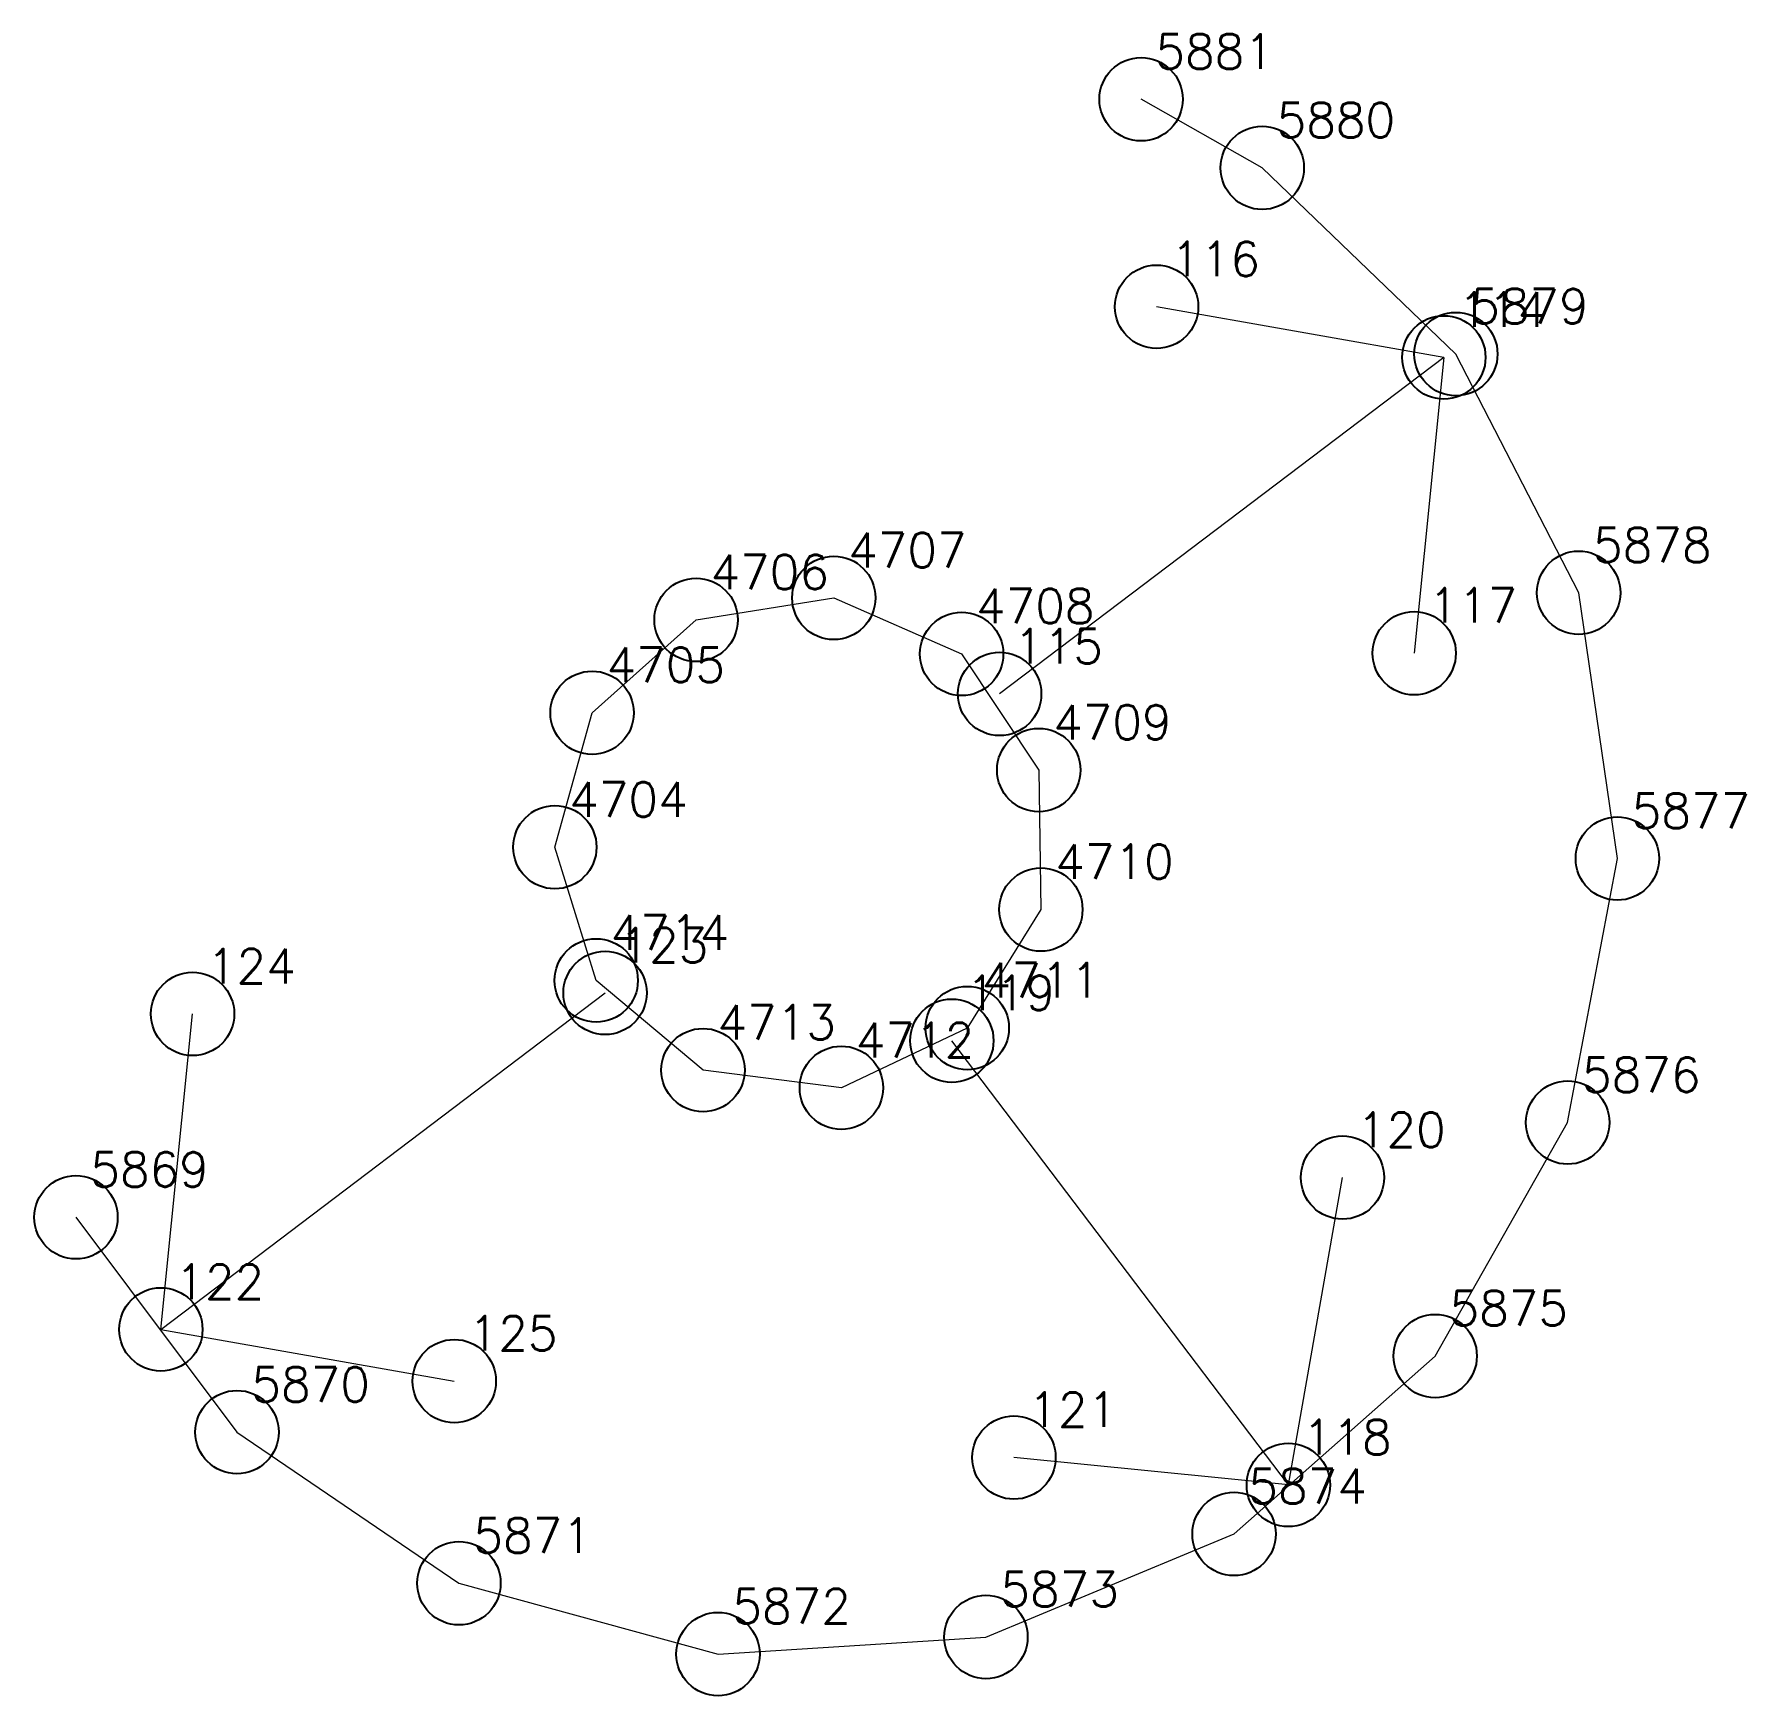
# Model space of a CAD drawing. Extents: x 1391501 to 1398271, y 354915 to 360782.
# Drawn here: x 1393624.23 to 1393639.63, y 357324.8 to 357339.75 of the extents above; entities that cross this region are included whole.
import ezdxf

# ---------------------------------------------------------------- set-up
doc = ezdxf.new("R2010")
doc.units = 0
doc.header["$PDMODE"] = 33
doc.header["$PDSIZE"] = 0.75
doc.layers.add('12 - ценные элементы визуального восприятия территории', color=7, linetype='Continuous')
doc.styles.get("Standard").update_dxf_attribs({"font": 'simplex.shx'})

msp = doc.modelspace()

# ---------------------------------------------------------------- texts
at = {"color": 7}
for s, p in [('4707', (1393631.555, 357334.953)), ('4706', (1393630.316, 357334.756)), ('4708', (1393632.705, 357334.45)), ('4705', (1393629.381, 357333.92)), ('4709', (1393633.399, 357333.404)), ('4704', (1393629.045, 357332.71)), ('4710', (1393633.418, 357332.15)), ('4714', (1393629.417, 357331.512)), ('4711', (1393632.756, 357331.084)), ('4713', (1393630.378, 357330.705)), ('4712', (1393631.623, 357330.545))]:
    msp.add_text(s, height=0.3111, dxfattribs=at).set_placement(p)
at = {"layer": '12 - ценные элементы визуального восприятия территории', "color": 7}
for s, p in [('5881', (1393634.32, 357339.439)), ('5880', (1393635.41, 357338.822)), ('116', (1393634.46, 357337.572)), ('5879', (1393637.152, 357337.148)), ('114', (1393637.044, 357337.117)), ('5878', (1393638.257, 357334.999)), ('117', (1393636.777, 357334.456)), ('115', (1393633.047, 357334.089)), ('5877', (1393638.605, 357332.608)), ('123', (1393629.497, 357331.399)), ('124', (1393625.785, 357331.21)), ('119', (1393632.617, 357330.969)), ('5876', (1393638.158, 357330.233)), ('120', (1393636.132, 357329.738)), ('5869', (1393624.736, 357329.381)), ('122', (1393625.501, 357328.371)), ('5875', (1393636.966, 357328.132)), ('125', (1393628.14, 357327.907)), ('5870', (1393626.185, 357327.447)), ('121', (1393633.176, 357327.22)), ('118', (1393635.645, 357326.973)), ('5874', (1393635.156, 357326.531)), ('5871', (1393628.183, 357326.088)), ('5873', (1393632.925, 357325.604)), ('5872', (1393630.513, 357325.451))]:
    msp.add_text(s, height=0.3111, dxfattribs=at).set_placement(p)

# ---------------------------------------------------------------- linework, layer by layer
for p in [(1393631.426, 357334.679), (1393630.187, 357334.481), (1393632.576, 357334.175), (1393629.251, 357333.645), (1393633.27, 357333.13), (1393628.916, 357332.436), (1393633.289, 357331.875), (1393629.288, 357331.237), (1393632.627, 357330.809), (1393630.249, 357330.43), (1393631.494, 357330.271)]:
    msp.add_point(p)
at = {"layer": '12 - ценные элементы визуального восприятия территории', "color": 7, "lineweight": 20}
for points in [[(1393624.607, 357329.106), (1393626.056, 357327.173), (1393628.053, 357325.814), (1393630.384, 357325.176), (1393632.795, 357325.33), (1393635.027, 357326.257), (1393636.837, 357327.858), (1393638.029, 357329.959), (1393638.476, 357332.334), (1393638.128, 357334.725), (1393637.023, 357336.873), (1393635.281, 357338.548), (1393634.191, 357339.165)], [(1393636.915, 357336.843), (1393634.33, 357337.298)], [(1393636.915, 357336.843), (1393632.918, 357333.815)], [(1393636.915, 357336.843), (1393636.648, 357334.181)], [(1393625.371, 357328.097), (1393629.368, 357331.125)], [(1393625.371, 357328.097), (1393625.656, 357330.936)], [(1393635.516, 357326.698), (1393632.488, 357330.695)], [(1393635.516, 357326.698), (1393636.003, 357329.464)], [(1393625.371, 357328.097), (1393628.011, 357327.632)], [(1393635.516, 357326.698), (1393633.047, 357326.945)]]:
    msp.add_lwpolyline(points, dxfattribs=at)
msp.add_lwpolyline([(1393628.916, 357332.436), (1393629.251, 357333.645), (1393630.187, 357334.481), (1393631.426, 357334.679), (1393632.576, 357334.175), (1393633.27, 357333.13), (1393633.289, 357331.875), (1393632.627, 357330.809), (1393631.494, 357330.271), (1393630.249, 357330.43), (1393629.288, 357331.237), (1393628.916, 357332.436)], close=True, dxfattribs=at)
at = {"layer": '12 - ценные элементы визуального восприятия территории'}
for p in [(1393634.191, 357339.165), (1393635.281, 357338.548), (1393634.33, 357337.298), (1393636.915, 357336.843), (1393637.023, 357336.873), (1393638.128, 357334.725), (1393636.648, 357334.181), (1393632.918, 357333.815), (1393638.476, 357332.334), (1393629.368, 357331.125), (1393625.656, 357330.936), (1393632.488, 357330.695), (1393638.029, 357329.959), (1393636.003, 357329.464), (1393624.607, 357329.106), (1393625.371, 357328.097), (1393636.837, 357327.858), (1393628.011, 357327.632), (1393626.056, 357327.173), (1393633.047, 357326.945), (1393635.516, 357326.698), (1393635.027, 357326.257), (1393628.053, 357325.814), (1393632.795, 357325.33), (1393630.384, 357325.176)]:
    msp.add_point(p, dxfattribs=at)

msp.set_redraw_order([(e.dxf.handle, doc.entitydb.next_handle()) for e in msp.query("TEXT MTEXT ATTDEF DIMENSION ARC_DIMENSION")])  # texts and dimensions are drawn at this point

doc.saveas('drawing.dxf')
